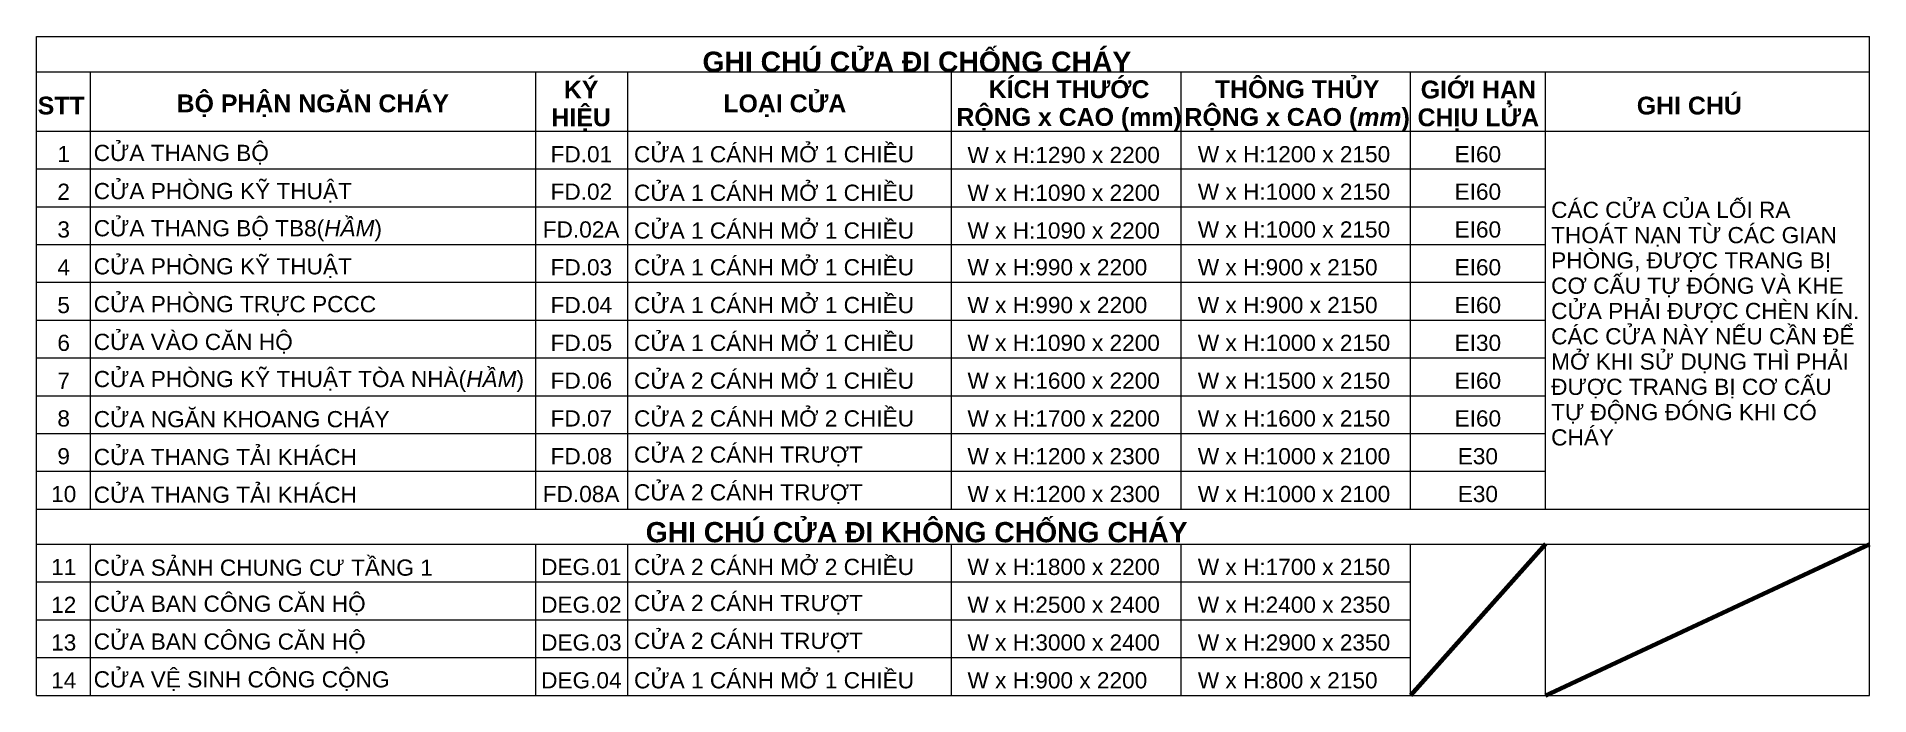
# Model space of a CAD drawing. Header units: millimetres. Extents: x 1591 to 239055, y -15958 to 83255.
# Drawn here: x 51865 to 58655, y 1924 to 4364 of the extents above; entities that cross this region are included whole.
import ezdxf

# ---------------------------------------------------------------- set-up
doc = ezdxf.new("R2010")
doc.units = ezdxf.units.MM
for name, color, linetype, lineweight in [('A-DETL-THIN', 151, 'Continuous', 18), ('A-DETL-WIDE', 214, 'Continuous', 70), ('G-ANNO-TEXT-1', 7, 'Continuous', 9)]:
    doc.layers.add(name, color=color, linetype=linetype, lineweight=lineweight)
doc.styles.add('Arial_3', font='arial_0.ttf', dxfattribs={"height": 75})
doc.styles.add('Arial_6', font='arial_0.ttf', dxfattribs={"height": 60})
doc.styles.add('Arial_B', font='arialbd_0.ttf', dxfattribs={"height": 66})

msp = doc.modelspace()

# ---------------------------------------------------------------- texts
at = {"layer": 'G-ANNO-TEXT-1', "line_spacing_factor": 0.936439}
for s, insert, char_height, width, attachment_point, style in [('\\pt3,6,9,12,15,18,21,24,27,30,33,36,39,42,45,48,51,54,57,60,63,66,69,72,75,78,81,84,87,90,93,96;{\\fArial|b1|i0|c0|p34;GHI CHÚ CỬA ĐI CHỐNG CHÁY}', (55126.7, 4270.8), 75, 3710.7, 5, 'Arial_3'), ('\\pt381.00018,761.9997,1142.99988,1524.00006,1905.00024,2285.99976,2666.99994,3048.00012,3429.0003,3809.99982,4191,4572.00018,4952.9997,5333.99988,5715.00006,6096.00024,6476.99976,6857.99994,7239.00012,7620.0003,8000.99982,8382,8763.00018,9143.9997,9524.99988,9906.00006,10287.00024,10667.99976,11048.99994,11430.00012,11811.0003,12191.99982;KÝ\\PHIỆU', (53882.9, 4108.4), 66, 260.1, 5, 'Arial_B'), ('\\pt381.00018,761.9997,1142.99988,1524.00006,1905.00024,2285.99976,2666.99994,3048.00012,3429.0003,3809.99982,4191,4572.00018,4952.9997,5333.99988,5715.00006,6096.00024,6476.99976,6857.99994,7239.00012,7620.0003,8000.99982,8382,8763.00018,9143.9997,9524.99988,9906.00006,10287.00024,10667.99976,11048.99994,11430.00012,11811.0003,12191.99982;KÍCH THƯỚC\\PRỘNG x CAO (mm)', (55690.5, 4108.4), 66, 821.7, 5, 'Arial_B'), ('\\pt381.00018,761.9997,1142.99988,1524.00006,1905.00024,2285.99976,2666.99994,3048.00012,3429.0003,3809.99982,4191,4572.00018,4952.9997,5333.99988,5715.00006,6096.00024,6476.99976,6857.99994,7239.00012,7620.0003,8000.99982,8382,8763.00018,9143.9997,9524.99988,9906.00006,10287.00024,10667.99976,11048.99994,11430.00012,11811.0003,12191.99982;THÔNG THỦY\\PRỘNG x CAO ({\\fArial|b1|i1|c0|p34;mm})', (56535.5, 4108.4), 66, 819.6, 5, 'Arial_B'), ('\\pt381.00018,761.9997,1142.99988,1524.00006,1905.00024,2285.99976,2666.99994,3048.00012,3429.0003,3809.99982,4191,4572.00018,4952.9997,5333.99988,5715.00006,6096.00024,6476.99976,6857.99994,7239.00012,7620.0003,8000.99982,8382,8763.00018,9143.9997,9524.99988,9906.00006,10287.00024,10667.99976,11048.99994,11430.00012,11811.0003,12191.99982;GIỚI HẠN\\PCHỊU LỬA', (57206.8, 4108.4), 66, 436.5, 5, 'Arial_B'), ('\\pt381.00018,761.9997,1142.99988,1524.00006,1905.00024,2285.99976,2666.99994,3048.00012,3429.0003,3809.99982,4191,4572.00018,4952.9997,5333.99988,5715.00006,6096.00024,6476.99976,6857.99994,7239.00012,7620.0003,8000.99982,8382,8763.00018,9143.9997,9524.99988,9906.00006,10287.00024,10667.99976,11048.99994,11430.00012,11811.0003,12191.99982;STT', (51956.3, 4108.6), 66, 242.1, 5, 'Arial_B'), ('\\pt381.00018,761.9997,1142.99988,1524.00006,1905.00024,2285.99976,2666.99994,3048.00012,3429.0003,3809.99982,4191,4572.00018,4952.9997,5333.99988,5715.00006,6096.00024,6476.99976,6857.99994,7239.00012,7620.0003,8000.99982,8382,8763.00018,9143.9997,9524.99988,9906.00006,10287.00024,10667.99976,11048.99994,11430.00012,11811.0003,12191.99982;BỘ PHẬN NGĂN CHÁY', (52888.5, 4108.6), 66, 1224.3, 5, 'Arial_B'), ('\\pt381.00018,761.9997,1142.99988,1524.00006,1905.00024,2285.99976,2666.99994,3048.00012,3429.0003,3809.99982,4191,4572.00018,4952.9997,5333.99988,5715.00006,6096.00024,6476.99976,6857.99994,7239.00012,7620.0003,8000.99982,8382,8763.00018,9143.9997,9524.99988,9906.00006,10287.00024,10667.99976,11048.99994,11430.00012,11811.0003,12191.99982;LOẠI CỬA', (54637.3, 4108.6), 66, 611.1, 5, 'Arial_B'), ('\\pt381.00018,761.9997,1142.99988,1524.00006,1905.00024,2285.99976,2666.99994,3048.00012,3429.0003,3809.99982,4191,4572.00018,4952.9997,5333.99988,5715.00006,6096.00024,6476.99976,6857.99994,7239.00012,7620.0003,8000.99982,8382,8763.00018,9143.9997,9524.99988,9906.00006,10287.00024,10667.99976,11048.99994,11430.00012,11811.0003,12191.99982;GHI CHÚ', (57988.5, 4108.6), 66, 424.8, 5, 'Arial_B'), ('\\pt381,762,1143,1524,1905,2286,2667,3048,3429,3810,4191,4572,4953,5334,5715,6096,6477,6858,7239,7620,8001,8382,8763,9144,9525,9906,10287,10668,11049,11430,11811,12192;1', (51965.5, 3929.7), 60, 200.4, 5, 'Arial_6'), ('\\pt381,762,1143,1524,1905,2286,2667,3048,3429,3810,4191,4572,4953,5334,5715,6096,6477,6858,7239,7620,8001,8382,8763,9144,9525,9906,10287,10668,11049,11430,11811,12192;CỬA THANG BỘ', (52076.9, 3927), 60, 1039.8, 4, 'Arial_6'), ('\\pt381,762,1143,1524,1905,2286,2667,3048,3429,3810,4191,4572,4953,5334,5715,6096,6477,6858,7239,7620,8001,8382,8763,9144,9525,9906,10287,10668,11049,11430,11811,12192;FD.01', (53883.6, 3928.5), 60, 339.3, 5, 'Arial_6'), ('\\pt381,762,1143,1524,1905,2286,2667,3048,3429,3810,4191,4572,4953,5334,5715,6096,6477,6858,7239,7620,8001,8382,8763,9144,9525,9906,10287,10668,11049,11430,11811,12192;CỬA 1 CÁNH MỞ 1 CHIỀU', (54078.6, 3928.5), 60, 1075.5, 4, 'Arial_6'), ('\\pt381,762,1143,1524,1905,2286,2667,3048,3429,3810,4191,4572,4953,5334,5715,6096,6477,6858,7239,7620,8001,8382,8763,9144,9525,9906,10287,10668,11049,11430,11811,12192;W x H:1290 x 2200', (55314.1, 3925.7), 60, 738.3, 4, 'Arial_6'), ('\\pt381,762,1143,1524,1905,2286,2667,3048,3429,3810,4191,4572,4953,5334,5715,6096,6477,6858,7239,7620,8001,8382,8763,9144,9525,9906,10287,10668,11049,11430,11811,12192;W x H:1200 x 2150', (56167.4, 3928.5), 60, 744.3, 4, 'Arial_6'), ('\\pt381,762,1143,1524,1905,2286,2667,3048,3429,3810,4191,4572,4953,5334,5715,6096,6477,6858,7239,7620,8001,8382,8763,9144,9525,9906,10287,10668,11049,11430,11811,12192;EI60', (57205, 3928.5), 60, 331.5, 5, 'Arial_6'), ('\\pt381,762,1143,1524,1905,2286,2667,3048,3429,3810,4191,4572,4953,5334,5715,6096,6477,6858,7239,7620,8001,8382,8763,9144,9525,9906,10287,10668,11049,11430,11811,12192;2', (51965.5, 3789.7), 60, 200.4, 5, 'Arial_6'), ('\\pt381,762,1143,1524,1905,2286,2667,3048,3429,3810,4191,4572,4953,5334,5715,6096,6477,6858,7239,7620,8001,8382,8763,9144,9525,9906,10287,10668,11049,11430,11811,12192;CỬA PHÒNG KỸ THUẬT', (52076.9, 3785.7), 60, 1035.9, 4, 'Arial_6'), ('\\pt381,762,1143,1524,1905,2286,2667,3048,3429,3810,4191,4572,4953,5334,5715,6096,6477,6858,7239,7620,8001,8382,8763,9144,9525,9906,10287,10668,11049,11430,11811,12192;FD.02', (53883.6, 3789.7), 60, 339.3, 5, 'Arial_6'), ('\\pt381,762,1143,1524,1905,2286,2667,3048,3429,3810,4191,4572,4953,5334,5715,6096,6477,6858,7239,7620,8001,8382,8763,9144,9525,9906,10287,10668,11049,11430,11811,12192;CỬA 1 CÁNH MỞ 1 CHIỀU', (54078.6, 3785.7), 60, 1071.6, 4, 'Arial_6'), ('\\pt381,762,1143,1524,1905,2286,2667,3048,3429,3810,4191,4572,4953,5334,5715,6096,6477,6858,7239,7620,8001,8382,8763,9144,9525,9906,10287,10668,11049,11430,11811,12192;W x H:1090 x 2200', (55314.1, 3785.7), 60, 742.2, 4, 'Arial_6'), ('\\pt381,762,1143,1524,1905,2286,2667,3048,3429,3810,4191,4572,4953,5334,5715,6096,6477,6858,7239,7620,8001,8382,8763,9144,9525,9906,10287,10668,11049,11430,11811,12192;W x H:1000 x 2150', (56167.4, 3789.7), 60, 740.1, 4, 'Arial_6'), ('\\pt381,762,1143,1524,1905,2286,2667,3048,3429,3810,4191,4572,4953,5334,5715,6096,6477,6858,7239,7620,8001,8382,8763,9144,9525,9906,10287,10668,11049,11430,11811,12192;EI60', (57205, 3789.7), 60, 331.5, 5, 'Arial_6'), ('\\pt381,762,1143,1524,1905,2286,2667,3048,3429,3810,4191,4572,4953,5334,5715,6096,6477,6858,7239,7620,8001,8382,8763,9144,9525,9906,10287,10668,11049,11430,11811,12192;CÁC CỬA CỦA LỐI RA THOÁT NẠN TỪ CÁC GIAN PHÒNG, ĐƯỢC TRANG BỊ CƠ CẤU TỰ ĐÓNG VÀ KHE CỬA PHẢI ĐƯỢC CHÈN KÍN. CÁC CỬA NÀY NẾU CẦN ĐỂ MỞ KHI SỬ DỤNG THÌ PHẢI ĐƯỢC TRANG BỊ CƠ CẤU TỰ ĐỘNG ĐÓNG KHI CÓ CHÁY', (57476.6, 3300.9), 60, 1168.8, 4, 'Arial_6'), ('\\pt381,762,1143,1524,1905,2286,2667,3048,3429,3810,4191,4572,4953,5334,5715,6096,6477,6858,7239,7620,8001,8382,8763,9144,9525,9906,10287,10668,11049,11430,11811,12192;3', (51965.5, 3649.7), 60, 200.4, 5, 'Arial_6'), ('\\pt381,762,1143,1524,1905,2286,2667,3048,3429,3810,4191,4572,4953,5334,5715,6096,6477,6858,7239,7620,8001,8382,8763,9144,9525,9906,10287,10668,11049,11430,11811,12192;CỬA THANG BỘ TB8({\\fArial|b0|i1|c0|p34;HẦM})', (52076.9, 3645.7), 60, 1633.2, 4, 'Arial_6'), ('\\pt381,762,1143,1524,1905,2286,2667,3048,3429,3810,4191,4572,4953,5334,5715,6096,6477,6858,7239,7620,8001,8382,8763,9144,9525,9906,10287,10668,11049,11430,11811,12192;FD.02A', (53882.7, 3649.7), 60, 339.3, 5, 'Arial_6'), ('\\pt381,762,1143,1524,1905,2286,2667,3048,3429,3810,4191,4572,4953,5334,5715,6096,6477,6858,7239,7620,8001,8382,8763,9144,9525,9906,10287,10668,11049,11430,11811,12192;CỬA 1 CÁNH MỞ 1 CHIỀU', (54078.6, 3645.7), 60, 1069.5, 4, 'Arial_6'), ('\\pt381,762,1143,1524,1905,2286,2667,3048,3429,3810,4191,4572,4953,5334,5715,6096,6477,6858,7239,7620,8001,8382,8763,9144,9525,9906,10287,10668,11049,11430,11811,12192;W x H:1090 x 2200', (55314.1, 3645.7), 60, 744.3, 4, 'Arial_6'), ('\\pt381,762,1143,1524,1905,2286,2667,3048,3429,3810,4191,4572,4953,5334,5715,6096,6477,6858,7239,7620,8001,8382,8763,9144,9525,9906,10287,10668,11049,11430,11811,12192;W x H:1000 x 2150', (56167.4, 3649.7), 60, 748.2, 4, 'Arial_6'), ('\\pt381,762,1143,1524,1905,2286,2667,3048,3429,3810,4191,4572,4953,5334,5715,6096,6477,6858,7239,7620,8001,8382,8763,9144,9525,9906,10287,10668,11049,11430,11811,12192;EI60', (57205, 3649.7), 60, 331.5, 5, 'Arial_6'), ('\\pt381,762,1143,1524,1905,2286,2667,3048,3429,3810,4191,4572,4953,5334,5715,6096,6477,6858,7239,7620,8001,8382,8763,9144,9525,9906,10287,10668,11049,11430,11811,12192;4', (51965.5, 3509.7), 60, 200.4, 5, 'Arial_6'), ('\\pt381,762,1143,1524,1905,2286,2667,3048,3429,3810,4191,4572,4953,5334,5715,6096,6477,6858,7239,7620,8001,8382,8763,9144,9525,9906,10287,10668,11049,11430,11811,12192;CỬA PHÒNG KỸ THUẬT', (52076.9, 3507), 60, 1039.8, 4, 'Arial_6'), ('\\pt381,762,1143,1524,1905,2286,2667,3048,3429,3810,4191,4572,4953,5334,5715,6096,6477,6858,7239,7620,8001,8382,8763,9144,9525,9906,10287,10668,11049,11430,11811,12192;FD.03', (53883.6, 3509.7), 60, 339.3, 5, 'Arial_6'), ('\\pt381,762,1143,1524,1905,2286,2667,3048,3429,3810,4191,4572,4953,5334,5715,6096,6477,6858,7239,7620,8001,8382,8763,9144,9525,9906,10287,10668,11049,11430,11811,12192;CỬA 1 CÁNH MỞ 1 CHIỀU', (54078.6, 3509.7), 60, 1071.6, 4, 'Arial_6'), ('\\pt381,762,1143,1524,1905,2286,2667,3048,3429,3810,4191,4572,4953,5334,5715,6096,6477,6858,7239,7620,8001,8382,8763,9144,9525,9906,10287,10668,11049,11430,11811,12192;W x H:990 x 2200', (55314.1, 3509.7), 60, 706.5, 4, 'Arial_6'), ('\\pt381,762,1143,1524,1905,2286,2667,3048,3429,3810,4191,4572,4953,5334,5715,6096,6477,6858,7239,7620,8001,8382,8763,9144,9525,9906,10287,10668,11049,11430,11811,12192;W x H:900 x 2150', (56167.4, 3509.7), 60, 748.2, 4, 'Arial_6'), ('\\pt381,762,1143,1524,1905,2286,2667,3048,3429,3810,4191,4572,4953,5334,5715,6096,6477,6858,7239,7620,8001,8382,8763,9144,9525,9906,10287,10668,11049,11430,11811,12192;EI60', (57205, 3509.7), 60, 331.5, 5, 'Arial_6'), ('\\pt381,762,1143,1524,1905,2286,2667,3048,3429,3810,4191,4572,4953,5334,5715,6096,6477,6858,7239,7620,8001,8382,8763,9144,9525,9906,10287,10668,11049,11430,11811,12192;5', (51965.5, 3369.7), 60, 200.4, 5, 'Arial_6'), ('\\pt381,762,1143,1524,1905,2286,2667,3048,3429,3810,4191,4572,4953,5334,5715,6096,6477,6858,7239,7620,8001,8382,8763,9144,9525,9906,10287,10668,11049,11430,11811,12192;CỬA PHÒNG TRỰC PCCC', (52076.9, 3367), 60, 1621.2, 4, 'Arial_6'), ('\\pt381,762,1143,1524,1905,2286,2667,3048,3429,3810,4191,4572,4953,5334,5715,6096,6477,6858,7239,7620,8001,8382,8763,9144,9525,9906,10287,10668,11049,11430,11811,12192;FD.04', (53883.6, 3369.7), 60, 339.3, 5, 'Arial_6'), ('\\pt381,762,1143,1524,1905,2286,2667,3048,3429,3810,4191,4572,4953,5334,5715,6096,6477,6858,7239,7620,8001,8382,8763,9144,9525,9906,10287,10668,11049,11430,11811,12192;CỬA 1 CÁNH MỞ 1 CHIỀU', (54078.6, 3369.7), 60, 1065.6, 4, 'Arial_6'), ('\\pt381,762,1143,1524,1905,2286,2667,3048,3429,3810,4191,4572,4953,5334,5715,6096,6477,6858,7239,7620,8001,8382,8763,9144,9525,9906,10287,10668,11049,11430,11811,12192;W x H:990 x 2200', (55314.1, 3369.7), 60, 738.3, 4, 'Arial_6'), ('\\pt381,762,1143,1524,1905,2286,2667,3048,3429,3810,4191,4572,4953,5334,5715,6096,6477,6858,7239,7620,8001,8382,8763,9144,9525,9906,10287,10668,11049,11430,11811,12192;W x H:900 x 2150', (56167.4, 3369.7), 60, 748.2, 4, 'Arial_6'), ('\\pt381,762,1143,1524,1905,2286,2667,3048,3429,3810,4191,4572,4953,5334,5715,6096,6477,6858,7239,7620,8001,8382,8763,9144,9525,9906,10287,10668,11049,11430,11811,12192;EI60', (57205, 3369.7), 60, 331.5, 5, 'Arial_6'), ('\\pt381,762,1143,1524,1905,2286,2667,3048,3429,3810,4191,4572,4953,5334,5715,6096,6477,6858,7239,7620,8001,8382,8763,9144,9525,9906,10287,10668,11049,11430,11811,12192;6', (51965.5, 3229.7), 60, 200.4, 5, 'Arial_6'), ('\\pt381,762,1143,1524,1905,2286,2667,3048,3429,3810,4191,4572,4953,5334,5715,6096,6477,6858,7239,7620,8001,8382,8763,9144,9525,9906,10287,10668,11049,11430,11811,12192;CỬA VÀO CĂN HỘ', (52076.9, 3227), 60, 1039.8, 4, 'Arial_6'), ('\\pt381,762,1143,1524,1905,2286,2667,3048,3429,3810,4191,4572,4953,5334,5715,6096,6477,6858,7239,7620,8001,8382,8763,9144,9525,9906,10287,10668,11049,11430,11811,12192;FD.05', (53883.6, 3229.7), 60, 339.3, 5, 'Arial_6'), ('\\pt381,762,1143,1524,1905,2286,2667,3048,3429,3810,4191,4572,4953,5334,5715,6096,6477,6858,7239,7620,8001,8382,8763,9144,9525,9906,10287,10668,11049,11430,11811,12192;CỬA 1 CÁNH MỞ 1 CHIỀU', (54078.6, 3229.7), 60, 1069.5, 4, 'Arial_6'), ('\\pt381,762,1143,1524,1905,2286,2667,3048,3429,3810,4191,4572,4953,5334,5715,6096,6477,6858,7239,7620,8001,8382,8763,9144,9525,9906,10287,10668,11049,11430,11811,12192;W x H:1090 x 2200', (55314.1, 3229.7), 60, 752.1, 4, 'Arial_6'), ('\\pt381,762,1143,1524,1905,2286,2667,3048,3429,3810,4191,4572,4953,5334,5715,6096,6477,6858,7239,7620,8001,8382,8763,9144,9525,9906,10287,10668,11049,11430,11811,12192;W x H:1000 x 2150', (56167.4, 3229.7), 60, 746.1, 4, 'Arial_6'), ('\\pt381,762,1143,1524,1905,2286,2667,3048,3429,3810,4191,4572,4953,5334,5715,6096,6477,6858,7239,7620,8001,8382,8763,9144,9525,9906,10287,10668,11049,11430,11811,12192;EI30', (57205, 3229.7), 60, 331.5, 5, 'Arial_6'), ('\\pt381,762,1143,1524,1905,2286,2667,3048,3429,3810,4191,4572,4953,5334,5715,6096,6477,6858,7239,7620,8001,8382,8763,9144,9525,9906,10287,10668,11049,11430,11811,12192;CỬA PHÒNG KỸ THUẬT TÒA NHÀ({\\fArial|b0|i1|c0|p34;HẦM})', (52076.9, 3087), 60, 1635.3, 4, 'Arial_6'), ('\\pt381,762,1143,1524,1905,2286,2667,3048,3429,3810,4191,4572,4953,5334,5715,6096,6477,6858,7239,7620,8001,8382,8763,9144,9525,9906,10287,10668,11049,11430,11811,12192;CỬA 2 CÁNH MỞ 1 CHIỀU', (54078.6, 3089.7), 60, 1091.4, 4, 'Arial_6'), ('\\pt381,762,1143,1524,1905,2286,2667,3048,3429,3810,4191,4572,4953,5334,5715,6096,6477,6858,7239,7620,8001,8382,8763,9144,9525,9906,10287,10668,11049,11430,11811,12192;7', (51965.5, 3089.7), 60, 200.4, 5, 'Arial_6'), ('\\pt381,762,1143,1524,1905,2286,2667,3048,3429,3810,4191,4572,4953,5334,5715,6096,6477,6858,7239,7620,8001,8382,8763,9144,9525,9906,10287,10668,11049,11430,11811,12192;FD.06', (53883.6, 3089.7), 60, 339.3, 5, 'Arial_6'), ('\\pt381,762,1143,1524,1905,2286,2667,3048,3429,3810,4191,4572,4953,5334,5715,6096,6477,6858,7239,7620,8001,8382,8763,9144,9525,9906,10287,10668,11049,11430,11811,12192;W x H:1600 x 2200', (55314.1, 3089.7), 60, 752.1, 4, 'Arial_6'), ('\\pt381,762,1143,1524,1905,2286,2667,3048,3429,3810,4191,4572,4953,5334,5715,6096,6477,6858,7239,7620,8001,8382,8763,9144,9525,9906,10287,10668,11049,11430,11811,12192;W x H:1500 x 2150', (56167.4, 3089.7), 60, 746.1, 4, 'Arial_6'), ('\\pt381,762,1143,1524,1905,2286,2667,3048,3429,3810,4191,4572,4953,5334,5715,6096,6477,6858,7239,7620,8001,8382,8763,9144,9525,9906,10287,10668,11049,11430,11811,12192;EI60', (57205, 3089.7), 60, 331.5, 5, 'Arial_6'), ('\\pt381,762,1143,1524,1905,2286,2667,3048,3429,3810,4191,4572,4953,5334,5715,6096,6477,6858,7239,7620,8001,8382,8763,9144,9525,9906,10287,10668,11049,11430,11811,12192;CỬA NGĂN KHOANG CHÁY', (52076.9, 2947), 60, 1476.3, 4, 'Arial_6'), ('\\pt381,762,1143,1524,1905,2286,2667,3048,3429,3810,4191,4572,4953,5334,5715,6096,6477,6858,7239,7620,8001,8382,8763,9144,9525,9906,10287,10668,11049,11430,11811,12192;CỬA 2 CÁNH MỞ 2 CHIỀU', (54078.6, 2949.7), 60, 1065.6, 4, 'Arial_6'), ('\\pt381,762,1143,1524,1905,2286,2667,3048,3429,3810,4191,4572,4953,5334,5715,6096,6477,6858,7239,7620,8001,8382,8763,9144,9525,9906,10287,10668,11049,11430,11811,12192;8', (51965.5, 2949.7), 60, 200.4, 5, 'Arial_6'), ('\\pt381,762,1143,1524,1905,2286,2667,3048,3429,3810,4191,4572,4953,5334,5715,6096,6477,6858,7239,7620,8001,8382,8763,9144,9525,9906,10287,10668,11049,11430,11811,12192;FD.07', (53883.6, 2949.7), 60, 339.3, 5, 'Arial_6'), ('\\pt381,762,1143,1524,1905,2286,2667,3048,3429,3810,4191,4572,4953,5334,5715,6096,6477,6858,7239,7620,8001,8382,8763,9144,9525,9906,10287,10668,11049,11430,11811,12192;W x H:1700 x 2200', (55314.1, 2949.7), 60, 748.2, 4, 'Arial_6'), ('\\pt381,762,1143,1524,1905,2286,2667,3048,3429,3810,4191,4572,4953,5334,5715,6096,6477,6858,7239,7620,8001,8382,8763,9144,9525,9906,10287,10668,11049,11430,11811,12192;W x H:1600 x 2150', (56167.4, 2949.7), 60, 742.2, 4, 'Arial_6'), ('\\pt381,762,1143,1524,1905,2286,2667,3048,3429,3810,4191,4572,4953,5334,5715,6096,6477,6858,7239,7620,8001,8382,8763,9144,9525,9906,10287,10668,11049,11430,11811,12192;EI60', (57205, 2949.7), 60, 331.5, 5, 'Arial_6'), ('\\pt381,762,1143,1524,1905,2286,2667,3048,3429,3810,4191,4572,4953,5334,5715,6096,6477,6858,7239,7620,8001,8382,8763,9144,9525,9906,10287,10668,11049,11430,11811,12192;CỬA THANG TẢI KHÁCH', (52076.9, 2807), 60, 1039.8, 4, 'Arial_6'), ('\\pt381,762,1143,1524,1905,2286,2667,3048,3429,3810,4191,4572,4953,5334,5715,6096,6477,6858,7239,7620,8001,8382,8763,9144,9525,9906,10287,10668,11049,11430,11811,12192;CỬA 2 CÁNH TRƯỢT', (54078.6, 2809.7), 60, 1057.8, 4, 'Arial_6'), ('\\pt381,762,1143,1524,1905,2286,2667,3048,3429,3810,4191,4572,4953,5334,5715,6096,6477,6858,7239,7620,8001,8382,8763,9144,9525,9906,10287,10668,11049,11430,11811,12192;9', (51965.5, 2809.7), 60, 200.4, 5, 'Arial_6'), ('\\pt381,762,1143,1524,1905,2286,2667,3048,3429,3810,4191,4572,4953,5334,5715,6096,6477,6858,7239,7620,8001,8382,8763,9144,9525,9906,10287,10668,11049,11430,11811,12192;FD.08', (53883.6, 2809.7), 60, 339.3, 5, 'Arial_6'), ('\\pt381,762,1143,1524,1905,2286,2667,3048,3429,3810,4191,4572,4953,5334,5715,6096,6477,6858,7239,7620,8001,8382,8763,9144,9525,9906,10287,10668,11049,11430,11811,12192;W x H:1200 x 2300', (55314.1, 2809.7), 60, 742.2, 4, 'Arial_6'), ('\\pt381,762,1143,1524,1905,2286,2667,3048,3429,3810,4191,4572,4953,5334,5715,6096,6477,6858,7239,7620,8001,8382,8763,9144,9525,9906,10287,10668,11049,11430,11811,12192;W x H:1000 x 2100', (56167.4, 2809.7), 60, 740.1, 4, 'Arial_6'), ('\\pt381,762,1143,1524,1905,2286,2667,3048,3429,3810,4191,4572,4953,5334,5715,6096,6477,6858,7239,7620,8001,8382,8763,9144,9525,9906,10287,10668,11049,11430,11811,12192;E30', (57205, 2809.7), 60, 331.5, 5, 'Arial_6'), ('\\pt381,762,1143,1524,1905,2286,2667,3048,3429,3810,4191,4572,4953,5334,5715,6096,6477,6858,7239,7620,8001,8382,8763,9144,9525,9906,10287,10668,11049,11430,11811,12192;CỬA 2 CÁNH TRƯỢT', (54078.6, 2669.7), 60, 1057.8, 4, 'Arial_6'), ('\\pt381,762,1143,1524,1905,2286,2667,3048,3429,3810,4191,4572,4953,5334,5715,6096,6477,6858,7239,7620,8001,8382,8763,9144,9525,9906,10287,10668,11049,11430,11811,12192;10', (51965.7, 2669.7), 60, 200.4, 5, 'Arial_6'), ('\\pt381,762,1143,1524,1905,2286,2667,3048,3429,3810,4191,4572,4953,5334,5715,6096,6477,6858,7239,7620,8001,8382,8763,9144,9525,9906,10287,10668,11049,11430,11811,12192;CỬA THANG TẢI KHÁCH', (52076.9, 2667), 60, 1039.8, 4, 'Arial_6'), ('\\pt381,762,1143,1524,1905,2286,2667,3048,3429,3810,4191,4572,4953,5334,5715,6096,6477,6858,7239,7620,8001,8382,8763,9144,9525,9906,10287,10668,11049,11430,11811,12192;FD.08A', (53882.7, 2669.7), 60, 339.3, 5, 'Arial_6'), ('\\pt381,762,1143,1524,1905,2286,2667,3048,3429,3810,4191,4572,4953,5334,5715,6096,6477,6858,7239,7620,8001,8382,8763,9144,9525,9906,10287,10668,11049,11430,11811,12192;W x H:1200 x 2300', (55314.1, 2669.7), 60, 742.2, 4, 'Arial_6'), ('\\pt381,762,1143,1524,1905,2286,2667,3048,3429,3810,4191,4572,4953,5334,5715,6096,6477,6858,7239,7620,8001,8382,8763,9144,9525,9906,10287,10668,11049,11430,11811,12192;W x H:1000 x 2100', (56167.4, 2669.7), 60, 740.1, 4, 'Arial_6'), ('\\pt381,762,1143,1524,1905,2286,2667,3048,3429,3810,4191,4572,4953,5334,5715,6096,6477,6858,7239,7620,8001,8382,8763,9144,9525,9906,10287,10668,11049,11430,11811,12192;E30', (57205, 2669.7), 60, 331.5, 5, 'Arial_6'), ('\\pt3,6,9,12,15,18,21,24,27,30,33,36,39,42,45,48,51,54,57,60,63,66,69,72,75,78,81,84,87,90,93,96;{\\fArial|b1|i0|c0|p34;GHI CHÚ CỬA ĐI KHÔNG CHỐNG CHÁY}', (55125.7, 2528.3), 75, 3710.7, 5, 'Arial_3'), ('\\pt381,762,1143,1524,1905,2286,2667,3048,3429,3810,4191,4572,4953,5334,5715,6096,6477,6858,7239,7620,8001,8382,8763,9144,9525,9906,10287,10668,11049,11430,11811,12192;CỬA SẢNH CHUNG CƯ TẦNG 1', (52076.9, 2397), 60, 1581.6, 4, 'Arial_6'), ('\\pt381,762,1143,1524,1905,2286,2667,3048,3429,3810,4191,4572,4953,5334,5715,6096,6477,6858,7239,7620,8001,8382,8763,9144,9525,9906,10287,10668,11049,11430,11811,12192;CỬA 2 CÁNH MỞ 2 CHIỀU', (54078.6, 2399.7), 60, 1115.4, 4, 'Arial_6'), ('\\pt381,762,1143,1524,1905,2286,2667,3048,3429,3810,4191,4572,4953,5334,5715,6096,6477,6858,7239,7620,8001,8382,8763,9144,9525,9906,10287,10668,11049,11430,11811,12192;11', (51965.7, 2399.7), 60, 200.4, 5, 'Arial_6'), ('\\pt381,762,1143,1524,1905,2286,2667,3048,3429,3810,4191,4572,4953,5334,5715,6096,6477,6858,7239,7620,8001,8382,8763,9144,9525,9906,10287,10668,11049,11430,11811,12192;DEG.01', (53883.6, 2399.7), 60, 339.3, 5, 'Arial_6'), ('\\pt381,762,1143,1524,1905,2286,2667,3048,3429,3810,4191,4572,4953,5334,5715,6096,6477,6858,7239,7620,8001,8382,8763,9144,9525,9906,10287,10668,11049,11430,11811,12192;W x H:1800 x 2200', (55314.1, 2399.7), 60, 742.2, 4, 'Arial_6'), ('\\pt381,762,1143,1524,1905,2286,2667,3048,3429,3810,4191,4572,4953,5334,5715,6096,6477,6858,7239,7620,8001,8382,8763,9144,9525,9906,10287,10668,11049,11430,11811,12192;W x H:1700 x 2150', (56167.4, 2399.7), 60, 740.1, 4, 'Arial_6'), ('\\pt381,762,1143,1524,1905,2286,2667,3048,3429,3810,4191,4572,4953,5334,5715,6096,6477,6858,7239,7620,8001,8382,8763,9144,9525,9906,10287,10668,11049,11430,11811,12192;CỬA BAN CÔNG CĂN HỘ', (52076.9, 2257), 60, 1581.6, 4, 'Arial_6'), ('\\pt381,762,1143,1524,1905,2286,2667,3048,3429,3810,4191,4572,4953,5334,5715,6096,6477,6858,7239,7620,8001,8382,8763,9144,9525,9906,10287,10668,11049,11430,11811,12192;CỬA 2 CÁNH TRƯỢT', (54078.6, 2259.7), 60, 1166.7, 4, 'Arial_6'), ('\\pt381,762,1143,1524,1905,2286,2667,3048,3429,3810,4191,4572,4953,5334,5715,6096,6477,6858,7239,7620,8001,8382,8763,9144,9525,9906,10287,10668,11049,11430,11811,12192;12', (51965.7, 2259.7), 60, 200.4, 5, 'Arial_6'), ('\\pt381,762,1143,1524,1905,2286,2667,3048,3429,3810,4191,4572,4953,5334,5715,6096,6477,6858,7239,7620,8001,8382,8763,9144,9525,9906,10287,10668,11049,11430,11811,12192;DEG.02', (53883.6, 2259.7), 60, 339.3, 5, 'Arial_6'), ('\\pt381,762,1143,1524,1905,2286,2667,3048,3429,3810,4191,4572,4953,5334,5715,6096,6477,6858,7239,7620,8001,8382,8763,9144,9525,9906,10287,10668,11049,11430,11811,12192;W x H:2500 x 2400', (55314.1, 2259.7), 60, 742.2, 4, 'Arial_6'), ('\\pt381,762,1143,1524,1905,2286,2667,3048,3429,3810,4191,4572,4953,5334,5715,6096,6477,6858,7239,7620,8001,8382,8763,9144,9525,9906,10287,10668,11049,11430,11811,12192;W x H:2400 x 2350', (56167.4, 2259.7), 60, 740.1, 4, 'Arial_6'), ('\\pt381,762,1143,1524,1905,2286,2667,3048,3429,3810,4191,4572,4953,5334,5715,6096,6477,6858,7239,7620,8001,8382,8763,9144,9525,9906,10287,10668,11049,11430,11811,12192;CỬA 2 CÁNH TRƯỢT', (54078.6, 2119.7), 60, 1166.7, 4, 'Arial_6'), ('\\pt381,762,1143,1524,1905,2286,2667,3048,3429,3810,4191,4572,4953,5334,5715,6096,6477,6858,7239,7620,8001,8382,8763,9144,9525,9906,10287,10668,11049,11430,11811,12192;13', (51965.7, 2119.7), 60, 200.4, 5, 'Arial_6'), ('\\pt381,762,1143,1524,1905,2286,2667,3048,3429,3810,4191,4572,4953,5334,5715,6096,6477,6858,7239,7620,8001,8382,8763,9144,9525,9906,10287,10668,11049,11430,11811,12192;CỬA BAN CÔNG CĂN HỘ', (52076.9, 2117), 60, 1581.6, 4, 'Arial_6'), ('\\pt381,762,1143,1524,1905,2286,2667,3048,3429,3810,4191,4572,4953,5334,5715,6096,6477,6858,7239,7620,8001,8382,8763,9144,9525,9906,10287,10668,11049,11430,11811,12192;DEG.03', (53883.6, 2119.7), 60, 339.3, 5, 'Arial_6'), ('\\pt381,762,1143,1524,1905,2286,2667,3048,3429,3810,4191,4572,4953,5334,5715,6096,6477,6858,7239,7620,8001,8382,8763,9144,9525,9906,10287,10668,11049,11430,11811,12192;W x H:3000 x 2400', (55314.1, 2119.7), 60, 742.2, 4, 'Arial_6'), ('\\pt381,762,1143,1524,1905,2286,2667,3048,3429,3810,4191,4572,4953,5334,5715,6096,6477,6858,7239,7620,8001,8382,8763,9144,9525,9906,10287,10668,11049,11430,11811,12192;W x H:2900 x 2350', (56167.4, 2119.7), 60, 740.1, 4, 'Arial_6'), ('\\pt381,762,1143,1524,1905,2286,2667,3048,3429,3810,4191,4572,4953,5334,5715,6096,6477,6858,7239,7620,8001,8382,8763,9144,9525,9906,10287,10668,11049,11430,11811,12192;14', (51965.7, 1979.7), 60, 200.4, 5, 'Arial_6'), ('\\pt381,762,1143,1524,1905,2286,2667,3048,3429,3810,4191,4572,4953,5334,5715,6096,6477,6858,7239,7620,8001,8382,8763,9144,9525,9906,10287,10668,11049,11430,11811,12192;CỬA VỆ SINH CÔNG CỘNG', (52076.9, 1977), 60, 1581.6, 4, 'Arial_6'), ('\\pt381,762,1143,1524,1905,2286,2667,3048,3429,3810,4191,4572,4953,5334,5715,6096,6477,6858,7239,7620,8001,8382,8763,9144,9525,9906,10287,10668,11049,11430,11811,12192;DEG.04', (53883.6, 1979.7), 60, 339.3, 5, 'Arial_6'), ('\\pt381,762,1143,1524,1905,2286,2667,3048,3429,3810,4191,4572,4953,5334,5715,6096,6477,6858,7239,7620,8001,8382,8763,9144,9525,9906,10287,10668,11049,11430,11811,12192;CỬA 1 CÁNH MỞ 1 CHIỀU', (54078.6, 1979.7), 60, 1115.4, 4, 'Arial_6'), ('\\pt381,762,1143,1524,1905,2286,2667,3048,3429,3810,4191,4572,4953,5334,5715,6096,6477,6858,7239,7620,8001,8382,8763,9144,9525,9906,10287,10668,11049,11430,11811,12192;W x H:900 x 2200', (55314.1, 1979.7), 60, 742.2, 4, 'Arial_6'), ('\\pt381,762,1143,1524,1905,2286,2667,3048,3429,3810,4191,4572,4953,5334,5715,6096,6477,6858,7239,7620,8001,8382,8763,9144,9525,9906,10287,10668,11049,11430,11811,12192;W x H:800 x 2150', (56167.4, 1979.7), 60, 740.1, 4, 'Arial_6')]:
    msp.add_mtext(s, dxfattribs=dict(at, insert=insert, char_height=char_height, width=width, attachment_point=attachment_point, style=style))

# ---------------------------------------------------------------- linework, layer by layer
at = {"layer": 'A-DETL-THIN'}
for p, q in [((51865.5, 1924.3), (51865.5, 4364.3)), ((51865.5, 4364.3), (58655.5, 4364.3)), ((58655.5, 1924.3), (58655.5, 4364.3)), ((51865.5, 4234.3), (58655.5, 4234.3)), ((52065.5, 2614.3), (52065.5, 4234.3)), ((53715.5, 2614.3), (53715.5, 4234.3)), ((54055.5, 2614.3), (54055.5, 4234.3)), ((55255.5, 2614.3), (55255.5, 4234.3)), ((56105.5, 2614.3), (56105.5, 4234.3)), ((56955.5, 2614.3), (56955.5, 4234.3)), ((57455.5, 3454.3), (57455.5, 4234.3)), ((51865.5, 4014.3), (58655.5, 4014.3)), ((51865.5, 4014.3), (58655.5, 4014.3)), ((51865.5, 4014.3), (58655.5, 4014.3)), ((51865.5, 4014.3), (58655.5, 4014.3)), ((51865.5, 3874.3), (57455.5, 3874.3)), ((51865.5, 3734.3), (57455.5, 3734.3)), ((51865.5, 3594.3), (57455.5, 3594.3)), ((53715.5, 3399.3), (53715.5, 3594.3)), ((57455.5, 2614.3), (57455.5, 3594.3)), ((51865.5, 3454.3), (57455.5, 3454.3)), ((57455.5, 3174.3), (57455.5, 3454.3)), ((51865.5, 3314.3), (57455.5, 3314.3)), ((51865.5, 3174.3), (57455.5, 3174.3)), ((51865.5, 3174.3), (57455.5, 3174.3)), ((51865.5, 3034.3), (57455.5, 3034.3)), ((51865.5, 3034.3), (57455.5, 3034.3)), ((51865.5, 2894.3), (57455.5, 2894.3)), ((51865.5, 2754.3), (57455.5, 2754.3)), ((51865.5, 2614.3), (57455.5, 2614.3)), ((51865.5, 2614.3), (58655.5, 2614.3)), ((51865.5, 2484.3), (58655.5, 2484.3)), ((52065.5, 1924.3), (52065.5, 2484.3)), ((53715.5, 1924.3), (53715.5, 2484.3)), ((54055.5, 1924.3), (54055.5, 2484.3)), ((55255.5, 1924.3), (55255.5, 2484.3)), ((56105.5, 1924.3), (56105.5, 2484.3)), ((56955.5, 1924.3), (56955.5, 2484.3)), ((57455.5, 1924.3), (57455.5, 2484.3)), ((51865.5, 2344.3), (56955.5, 2344.3)), ((51865.5, 2204.3), (56955.5, 2204.3)), ((51865.5, 2064.3), (56955.5, 2064.3)), ((51865.5, 1924.3), (56955.5, 1924.3)), ((51865.5, 1924.3), (58655.5, 1924.3))]:
    msp.add_line(p, q, dxfattribs=at)
at = {"layer": 'A-DETL-WIDE'}
for p, q in [((57455.5, 2484.3), (56955.5, 1924.3)), ((57455.5, 1924.3), (58655.5, 2484.3))]:
    msp.add_line(p, q, dxfattribs=at)

msp.set_redraw_order([(e.dxf.handle, doc.entitydb.next_handle()) for e in msp.query("TEXT MTEXT ATTDEF DIMENSION ARC_DIMENSION")])  # texts and dimensions are drawn at this point

doc.saveas('drawing.dxf')
